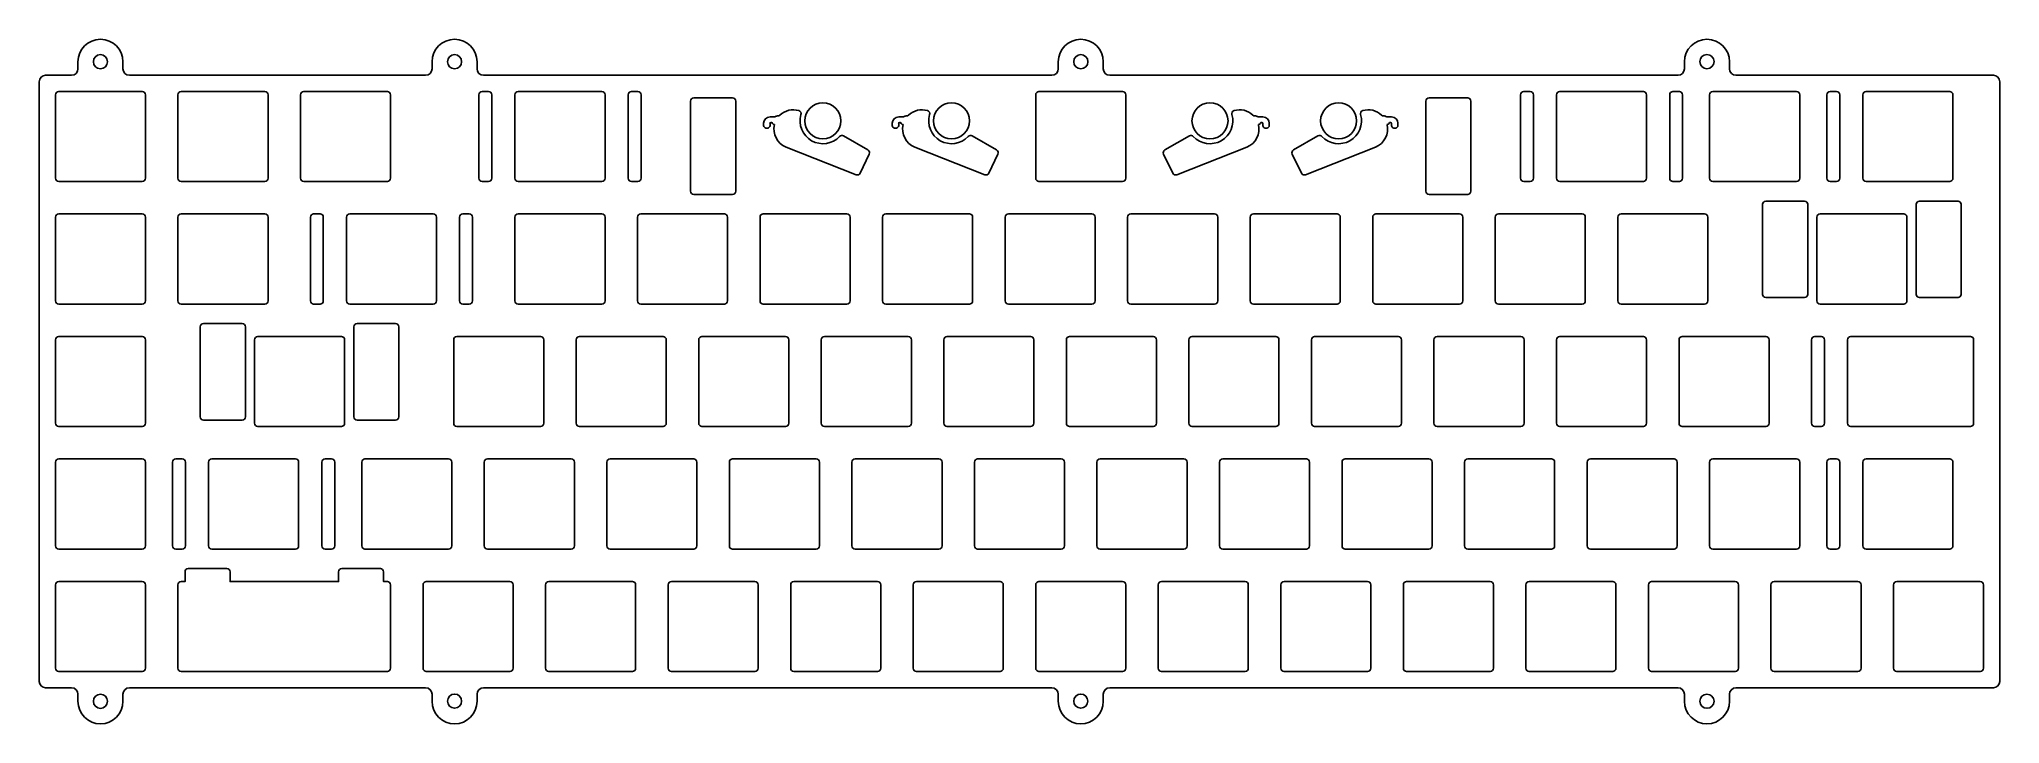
# Model space of a CAD drawing. Header units: millimetres. Extents: x -295 to 9, y 41 to 147.
import ezdxf

# ---------------------------------------------------------------- set-up
doc = ezdxf.new("R2010")
doc.units = ezdxf.units.MM
doc.layers.get('0').update_dxf_attribs({"linetype": 'CONTINUOUS'})

msp = doc.modelspace()

# ---------------------------------------------------------------- linework, layer by layer
for p, q in [((-289.33, 143.45), (-289.33, 142.35)), ((-289.33, 143.45), (-289.33, 142.35)), ((-282.33, 142.35), (-282.33, 143.45)), ((-282.33, 142.35), (-282.33, 143.45)), ((-234.28, 143.45), (-234.28, 142.35)), ((-234.28, 143.45), (-234.28, 142.35)), ((-227.28, 142.35), (-227.28, 143.45)), ((-227.28, 142.35), (-227.28, 143.45)), ((-136.93, 143.45), (-136.93, 142.35)), ((-136.93, 143.45), (-136.93, 142.35)), ((-129.93, 142.35), (-129.93, 143.45)), ((-129.93, 142.35), (-129.93, 143.45)), ((-39.58, 143.45), (-39.58, 142.35)), ((-39.58, 143.45), (-39.58, 142.35)), ((-32.58, 142.35), (-32.58, 143.45)), ((-32.58, 142.35), (-32.58, 143.45)), ((-295.36, 140.35), (-295.36, 47.1)), ((-295.36, 140.35), (-295.36, 47.1)), ((-290.33, 141.35), (-294.36, 141.35)), ((-290.33, 141.35), (-294.36, 141.35)), ((-235.28, 141.35), (-281.33, 141.35)), ((-235.28, 141.35), (-281.33, 141.35)), ((-137.93, 141.35), (-226.28, 141.35)), ((-137.93, 141.35), (-226.28, 141.35)), ((-40.58, 141.35), (-128.93, 141.35)), ((-40.58, 141.35), (-128.93, 141.35)), ((8.45, 141.35), (-31.58, 141.35)), ((8.45, 141.35), (-31.58, 141.35)), ((9.45, 47.1), (9.45, 140.35)), ((9.45, 47.1), (9.45, 140.35)), ((-17.44, 125.33), (-17.44, 138.33)), ((-17.44, 125.33), (-17.44, 138.33)), ((-16.94, 138.83), (-15.94, 138.83)), ((-16.94, 138.83), (-15.94, 138.83)), ((-15.44, 138.33), (-15.44, 125.33)), ((-15.44, 138.33), (-15.44, 125.33)), ((-181.74, 134.88), (-181.12, 134.88)), ((-181.74, 134.88), (-181.12, 134.88)), ((-180.87, 134.95), (-180.85, 134.96)), ((-180.87, 134.95), (-180.85, 134.96)), ((-180.6, 135.03), (-180.54, 135.03)), ((-180.6, 135.03), (-180.54, 135.03)), ((-161.74, 134.88), (-161.12, 134.88)), ((-161.74, 134.88), (-161.12, 134.88)), ((-160.87, 134.95), (-160.85, 134.96)), ((-160.87, 134.95), (-160.85, 134.96)), ((-160.6, 135.03), (-160.54, 135.03)), ((-160.6, 135.03), (-160.54, 135.03)), ((-106.32, 135.03), (-106.26, 135.03)), ((-106.32, 135.03), (-106.26, 135.03)), ((-106.01, 134.96), (-105.99, 134.95)), ((-106.01, 134.96), (-105.99, 134.95)), ((-105.74, 134.88), (-105.12, 134.88)), ((-105.74, 134.88), (-105.12, 134.88)), ((-86.32, 135.03), (-86.26, 135.03)), ((-86.32, 135.03), (-86.26, 135.03)), ((-86.01, 134.96), (-85.99, 134.95)), ((-86.01, 134.96), (-85.99, 134.95)), ((-85.74, 134.88), (-85.12, 134.88)), ((-85.74, 134.88), (-85.12, 134.88)), ((-182.74, 133.68), (-182.74, 133.88)), ((-182.74, 133.68), (-182.74, 133.88)), ((-181.74, 133.83), (-181.74, 133.68)), ((-181.74, 133.83), (-181.74, 133.68)), ((-170.31, 131.92), (-166.51, 129.73)), ((-170.31, 131.92), (-166.51, 129.73)), ((-162.74, 133.68), (-162.74, 133.88)), ((-162.74, 133.68), (-162.74, 133.88)), ((-161.74, 133.83), (-161.74, 133.68)), ((-161.74, 133.83), (-161.74, 133.68)), ((-150.31, 131.92), (-146.51, 129.73)), ((-150.31, 131.92), (-146.51, 129.73)), ((-120.35, 129.73), (-116.55, 131.92)), ((-120.35, 129.73), (-116.55, 131.92)), ((-105.12, 133.68), (-105.12, 133.83)), ((-105.12, 133.68), (-105.12, 133.83)), ((-104.12, 133.88), (-104.12, 133.68)), ((-104.12, 133.88), (-104.12, 133.68)), ((-100.35, 129.73), (-96.55, 131.92)), ((-100.35, 129.73), (-96.55, 131.92)), ((-85.12, 133.68), (-85.12, 133.83)), ((-85.12, 133.68), (-85.12, 133.83)), ((-84.12, 133.88), (-84.12, 133.68)), ((-84.12, 133.88), (-84.12, 133.68)), ((-168.37, 125.89), (-179.24, 130.19)), ((-168.37, 125.89), (-179.24, 130.19)), ((-166.31, 129.08), (-167.73, 126.13)), ((-166.31, 129.08), (-167.73, 126.13)), ((-148.37, 125.89), (-159.24, 130.19)), ((-148.37, 125.89), (-159.24, 130.19)), ((-146.31, 129.08), (-147.73, 126.13)), ((-146.31, 129.08), (-147.73, 126.13)), ((-119.13, 126.13), (-120.55, 129.08)), ((-119.13, 126.13), (-120.55, 129.08)), ((-107.62, 130.19), (-118.49, 125.89)), ((-107.62, 130.19), (-118.49, 125.89)), ((-99.13, 126.13), (-100.55, 129.08)), ((-99.13, 126.13), (-100.55, 129.08)), ((-87.62, 130.19), (-98.49, 125.89)), ((-87.62, 130.19), (-98.49, 125.89)), ((-15.94, 124.83), (-16.94, 124.83)), ((-15.94, 124.83), (-16.94, 124.83)), ((-294.36, 46.1), (-290.33, 46.1)), ((-294.36, 46.1), (-290.33, 46.1)), ((-281.33, 46.1), (-235.28, 46.1)), ((-281.33, 46.1), (-235.28, 46.1)), ((-226.28, 46.1), (-137.93, 46.1)), ((-226.28, 46.1), (-137.93, 46.1)), ((-128.93, 46.1), (-40.58, 46.1)), ((-128.93, 46.1), (-40.58, 46.1)), ((-31.58, 46.1), (8.45, 46.1)), ((-31.58, 46.1), (8.45, 46.1)), ((-289.33, 45.1), (-289.33, 44)), ((-289.33, 45.1), (-289.33, 44)), ((-282.33, 44), (-282.33, 45.1)), ((-282.33, 44), (-282.33, 45.1)), ((-234.28, 45.1), (-234.28, 44)), ((-234.28, 45.1), (-234.28, 44)), ((-227.28, 44), (-227.28, 45.1)), ((-227.28, 44), (-227.28, 45.1)), ((-136.93, 45.1), (-136.93, 44)), ((-136.93, 45.1), (-136.93, 44)), ((-129.93, 44), (-129.93, 45.1)), ((-129.93, 44), (-129.93, 45.1)), ((-39.58, 45.1), (-39.58, 44)), ((-39.58, 45.1), (-39.58, 44)), ((-32.58, 44), (-32.58, 45.1)), ((-32.58, 44), (-32.58, 45.1))]:
    msp.add_line(p, q)
for points in [[(-292.33, 124.83, -0.414214), (-292.83, 125.33), (-292.83, 138.33, -0.414214), (-292.33, 138.83), (-279.33, 138.83, -0.414214), (-278.83, 138.33), (-278.83, 125.33, -0.414214), (-279.33, 124.83)], [(-292.33, 124.83, -0.414214), (-292.83, 125.33), (-292.83, 138.33, -0.414214), (-292.33, 138.83), (-279.33, 138.83, -0.414214), (-278.83, 138.33), (-278.83, 125.33, -0.414214), (-279.33, 124.83)], [(-259.78, 125.33, -0.414214), (-260.28, 124.83), (-273.28, 124.83, -0.414214), (-273.78, 125.33), (-273.78, 138.33, -0.414214), (-273.28, 138.83), (-260.28, 138.83, -0.414214), (-259.78, 138.33)], [(-259.78, 125.33, -0.414214), (-260.28, 124.83), (-273.28, 124.83, -0.414214), (-273.78, 125.33), (-273.78, 138.33, -0.414214), (-273.28, 138.83), (-260.28, 138.83, -0.414214), (-259.78, 138.33)], [(-254.23, 124.83, -0.414214), (-254.73, 125.33), (-254.73, 138.33, -0.414214), (-254.23, 138.83), (-241.23, 138.83, -0.414214), (-240.73, 138.33), (-240.73, 125.33, -0.414214), (-241.23, 124.83)], [(-254.23, 124.83, -0.414214), (-254.73, 125.33), (-254.73, 138.33, -0.414214), (-254.23, 138.83), (-241.23, 138.83, -0.414214), (-240.73, 138.33), (-240.73, 125.33, -0.414214), (-241.23, 124.83)], [(-225.49, 138.83), (-226.49, 138.83, 0.414214), (-226.99, 138.33), (-226.99, 125.33, 0.414214), (-226.49, 124.83), (-225.49, 124.83, 0.414214), (-224.99, 125.33), (-224.99, 138.33, 0.414214)], [(-225.49, 138.83), (-226.49, 138.83, 0.414214), (-226.99, 138.33), (-226.99, 125.33, 0.414214), (-226.49, 124.83), (-225.49, 124.83, 0.414214), (-224.99, 125.33), (-224.99, 138.33, 0.414214)], [(-207.39, 125.33), (-207.39, 138.33, 0.414214), (-207.89, 138.83), (-220.89, 138.83, 0.414214), (-221.39, 138.33), (-221.39, 125.33, 0.414214), (-220.89, 124.83), (-207.89, 124.83, 0.414214)], [(-207.39, 125.33), (-207.39, 138.33, 0.414214), (-207.89, 138.83), (-220.89, 138.83, 0.414214), (-221.39, 138.33), (-221.39, 125.33, 0.414214), (-220.89, 124.83), (-207.89, 124.83, 0.414214)], [(-202.29, 138.83, -0.414214), (-201.79, 138.33), (-201.79, 125.33, -0.414214), (-202.29, 124.83), (-203.29, 124.83, -0.414214), (-203.79, 125.33), (-203.79, 138.33, -0.414214), (-203.29, 138.83)], [(-202.29, 138.83, -0.414214), (-201.79, 138.33), (-201.79, 125.33, -0.414214), (-202.29, 124.83), (-203.29, 124.83, -0.414214), (-203.79, 125.33), (-203.79, 138.33, -0.414214), (-203.29, 138.83)], [(-187.08, 123.33), (-187.08, 137.33, 0.414214), (-187.58, 137.83), (-193.58, 137.83, 0.414214), (-194.08, 137.33), (-194.08, 123.33, 0.414214), (-193.58, 122.83), (-187.58, 122.83, 0.414214)], [(-187.08, 123.33), (-187.08, 137.33, 0.414214), (-187.58, 137.83), (-193.58, 137.83, 0.414214), (-194.08, 137.33), (-194.08, 123.33, 0.414214), (-193.58, 122.83), (-187.58, 122.83, 0.414214)], [(-126.43, 125.33), (-126.43, 138.33, 0.414214), (-126.93, 138.83), (-139.93, 138.83, 0.414214), (-140.43, 138.33), (-140.43, 125.33, 0.414214), (-139.93, 124.83), (-126.93, 124.83, 0.414214)], [(-126.43, 125.33), (-126.43, 138.33, 0.414214), (-126.93, 138.83), (-139.93, 138.83, 0.414214), (-140.43, 138.33), (-140.43, 125.33, 0.414214), (-139.93, 124.83), (-126.93, 124.83, 0.414214)], [(-79.78, 137.33, -0.414213), (-79.28, 137.83), (-73.28, 137.83, -0.414213), (-72.78, 137.33), (-72.78, 123.33, -0.414215), (-73.28, 122.83), (-79.28, 122.83, -0.414213), (-79.78, 123.33)], [(-79.78, 137.33, -0.414213), (-79.28, 137.83), (-73.28, 137.83, -0.414213), (-72.78, 137.33), (-72.78, 123.33, -0.414215), (-73.28, 122.83), (-79.28, 122.83, -0.414213), (-79.78, 123.33)], [(-65.07, 138.33, -0.414214), (-64.57, 138.83), (-63.57, 138.83, -0.414214), (-63.07, 138.33), (-63.07, 125.33, -0.414214), (-63.57, 124.83), (-64.57, 124.83, -0.414214), (-65.07, 125.33)], [(-65.07, 138.33, -0.414214), (-64.57, 138.83), (-63.57, 138.83, -0.414214), (-63.07, 138.33), (-63.07, 125.33, -0.414214), (-63.57, 124.83), (-64.57, 124.83, -0.414214), (-65.07, 125.33)], [(-59.47, 138.33, -0.414214), (-58.97, 138.83), (-45.97, 138.83, -0.414214), (-45.47, 138.33), (-45.47, 125.33, -0.414214), (-45.97, 124.83), (-58.97, 124.83, -0.414214), (-59.47, 125.33)], [(-59.47, 138.33, -0.414214), (-58.97, 138.83), (-45.97, 138.83, -0.414214), (-45.47, 138.33), (-45.47, 125.33, -0.414214), (-45.97, 124.83), (-58.97, 124.83, -0.414214), (-59.47, 125.33)], [(-39.87, 125.33), (-39.87, 138.33, 0.414214), (-40.37, 138.83), (-41.37, 138.83, 0.414214), (-41.87, 138.33), (-41.87, 125.33, 0.414214), (-41.37, 124.83), (-40.37, 124.83, 0.414214)], [(-39.87, 125.33), (-39.87, 138.33, 0.414214), (-40.37, 138.83), (-41.37, 138.83, 0.414214), (-41.87, 138.33), (-41.87, 125.33, 0.414214), (-41.37, 124.83), (-40.37, 124.83, 0.414214)], [(-22.16, 138.83, -0.414214), (-21.66, 138.33), (-21.66, 125.33, -0.414214), (-22.16, 124.83), (-35.16, 124.83, -0.414214), (-35.66, 125.33), (-35.66, 138.33, -0.414214), (-35.16, 138.83)], [(-22.16, 138.83, -0.414214), (-21.66, 138.33), (-21.66, 125.33, -0.414214), (-22.16, 124.83), (-35.16, 124.83, -0.414214), (-35.66, 125.33), (-35.66, 138.33, -0.414214), (-35.16, 138.83)], [(-11.34, 124.83), (1.66, 124.83, 0.414214), (2.16, 125.33), (2.16, 138.33, 0.414214), (1.66, 138.83), (-11.34, 138.83, 0.414214), (-11.84, 138.33), (-11.84, 125.33, 0.414214)], [(-11.34, 124.83), (1.66, 124.83, 0.414214), (2.16, 125.33), (2.16, 138.33, 0.414214), (1.66, 138.83), (-11.34, 138.83, 0.414214), (-11.84, 138.33), (-11.84, 125.33, 0.414214)], [(-279.82, 105.78), (-279.33, 105.78, 0.414214), (-278.83, 106.28), (-278.83, 119.28, 0.414214), (-279.33, 119.78), (-292.33, 119.78, 0.414214), (-292.83, 119.28), (-292.83, 106.28, 0.414214), (-292.33, 105.78), (-291.84, 105.78), (-291.83, 105.78), (-279.83, 105.78)], [(-279.82, 105.78), (-279.33, 105.78, 0.414214), (-278.83, 106.28), (-278.83, 119.28, 0.414214), (-279.33, 119.78), (-292.33, 119.78, 0.414214), (-292.83, 119.28), (-292.83, 106.28, 0.414214), (-292.33, 105.78), (-291.84, 105.78), (-291.83, 105.78), (-279.83, 105.78)], [(-272.78, 105.78), (-260.78, 105.78), (-260.77, 105.78), (-260.28, 105.78, 0.414214), (-259.78, 106.28), (-259.78, 119.28, 0.414214), (-260.28, 119.78), (-273.28, 119.78, 0.414214), (-273.78, 119.28), (-273.78, 106.28, 0.414214), (-273.28, 105.78), (-272.79, 105.78)], [(-272.78, 105.78), (-260.78, 105.78), (-260.77, 105.78), (-260.28, 105.78, 0.414214), (-259.78, 106.28), (-259.78, 119.28, 0.414214), (-260.28, 119.78), (-273.28, 119.78, 0.414214), (-273.78, 119.28), (-273.78, 106.28, 0.414214), (-273.28, 105.78), (-272.79, 105.78)], [(-252.69, 105.78), (-252.2, 105.78), (-252.17, 105.78), (-251.69, 105.78, 0.414214), (-251.19, 106.28), (-251.19, 119.28, 0.414214), (-251.69, 119.78), (-252.69, 119.78, 0.414214), (-253.19, 119.28), (-253.19, 106.28, 0.414214)], [(-252.69, 105.78), (-252.2, 105.78), (-252.17, 105.78), (-251.69, 105.78, 0.414214), (-251.19, 106.28), (-251.19, 119.28, 0.414214), (-251.69, 119.78), (-252.69, 119.78, 0.414214), (-253.19, 119.28), (-253.19, 106.28, 0.414214)], [(-233.59, 106.28, -0.414214), (-234.09, 105.78), (-234.57, 105.78), (-234.59, 105.78), (-246.59, 105.78), (-246.6, 105.78), (-247.09, 105.78, -0.414214), (-247.59, 106.28), (-247.59, 119.28, -0.414214), (-247.09, 119.78), (-234.09, 119.78, -0.414214), (-233.59, 119.28)], [(-233.59, 106.28, -0.414214), (-234.09, 105.78), (-234.57, 105.78), (-234.59, 105.78), (-246.59, 105.78), (-246.6, 105.78), (-247.09, 105.78, -0.414214), (-247.59, 106.28), (-247.59, 119.28, -0.414214), (-247.09, 119.78), (-234.09, 119.78, -0.414214), (-233.59, 119.28)], [(-229.49, 105.78, -0.414214), (-229.99, 106.28), (-229.99, 119.28, -0.414214), (-229.49, 119.78), (-228.49, 119.78, -0.414214), (-227.99, 119.28), (-227.99, 106.28, -0.414214), (-228.49, 105.78), (-228.97, 105.78), (-229, 105.78)], [(-229.49, 105.78, -0.414214), (-229.99, 106.28), (-229.99, 119.28, -0.414214), (-229.49, 119.78), (-228.49, 119.78, -0.414214), (-227.99, 119.28), (-227.99, 106.28, -0.414214), (-228.49, 105.78), (-228.97, 105.78), (-229, 105.78)], [(-208.39, 105.78), (-208.38, 105.78), (-207.89, 105.78, 0.414214), (-207.39, 106.28), (-207.39, 119.28, 0.414214), (-207.89, 119.78), (-220.89, 119.78, 0.414214), (-221.39, 119.28), (-221.39, 106.28, 0.414214), (-220.89, 105.78), (-220.41, 105.78), (-220.39, 105.78)], [(-208.39, 105.78), (-208.38, 105.78), (-207.89, 105.78, 0.414214), (-207.39, 106.28), (-207.39, 119.28, 0.414214), (-207.89, 119.78), (-220.89, 119.78, 0.414214), (-221.39, 119.28), (-221.39, 106.28, 0.414214), (-220.89, 105.78), (-220.41, 105.78), (-220.39, 105.78)], [(-201.84, 105.78, -0.414214), (-202.34, 106.28), (-202.34, 119.28, -0.414214), (-201.84, 119.78), (-188.84, 119.78, -0.414214), (-188.34, 119.28), (-188.34, 106.28, -0.414214), (-188.84, 105.78), (-189.33, 105.78), (-189.34, 105.78), (-201.34, 105.78), (-201.36, 105.78)], [(-201.84, 105.78, -0.414214), (-202.34, 106.28), (-202.34, 119.28, -0.414214), (-201.84, 119.78), (-188.84, 119.78, -0.414214), (-188.34, 119.28), (-188.34, 106.28, -0.414214), (-188.84, 105.78), (-189.33, 105.78), (-189.34, 105.78), (-201.34, 105.78), (-201.36, 105.78)], [(-169.79, 119.78), (-182.79, 119.78, 0.414214), (-183.29, 119.28), (-183.29, 106.28, 0.414214), (-182.79, 105.78), (-182.31, 105.78), (-182.29, 105.78), (-170.29, 105.78), (-170.28, 105.78), (-169.79, 105.78, 0.414214), (-169.29, 106.28), (-169.29, 119.28, 0.414214)], [(-169.79, 119.78), (-182.79, 119.78, 0.414214), (-183.29, 119.28), (-183.29, 106.28, 0.414214), (-182.79, 105.78), (-182.31, 105.78), (-182.29, 105.78), (-170.29, 105.78), (-170.28, 105.78), (-169.79, 105.78, 0.414214), (-169.29, 106.28), (-169.29, 119.28, 0.414214)], [(-163.74, 105.78), (-163.26, 105.78), (-163.24, 105.78), (-151.24, 105.78), (-151.23, 105.78), (-150.74, 105.78, 0.414214), (-150.24, 106.28), (-150.24, 119.28, 0.414214), (-150.74, 119.78), (-163.74, 119.78, 0.414214), (-164.24, 119.28), (-164.24, 106.28, 0.414214)], [(-163.74, 105.78), (-163.26, 105.78), (-163.24, 105.78), (-151.24, 105.78), (-151.23, 105.78), (-150.74, 105.78, 0.414214), (-150.24, 106.28), (-150.24, 119.28, 0.414214), (-150.74, 119.78), (-163.74, 119.78, 0.414214), (-164.24, 119.28), (-164.24, 106.28, 0.414214)], [(-132.19, 105.78), (-132.18, 105.78), (-131.69, 105.78, 0.414214), (-131.19, 106.28), (-131.19, 119.28, 0.414214), (-131.69, 119.78), (-144.69, 119.78, 0.414214), (-145.19, 119.28), (-145.19, 106.28, 0.414214), (-144.69, 105.78), (-144.21, 105.78), (-144.19, 105.78)], [(-132.19, 105.78), (-132.18, 105.78), (-131.69, 105.78, 0.414214), (-131.19, 106.28), (-131.19, 119.28, 0.414214), (-131.69, 119.78), (-144.69, 119.78, 0.414214), (-145.19, 119.28), (-145.19, 106.28, 0.414214), (-144.69, 105.78), (-144.21, 105.78), (-144.19, 105.78)], [(-112.14, 106.28), (-112.14, 119.28, 0.414214), (-112.64, 119.78), (-125.64, 119.78, 0.414214), (-126.14, 119.28), (-126.14, 106.28, 0.414214), (-125.64, 105.78), (-125.16, 105.78), (-125.14, 105.78), (-113.14, 105.78), (-113.13, 105.78), (-112.64, 105.78, 0.414214)], [(-112.14, 106.28), (-112.14, 119.28, 0.414214), (-112.64, 119.78), (-125.64, 119.78, 0.414214), (-126.14, 119.28), (-126.14, 106.28, 0.414214), (-125.64, 105.78), (-125.16, 105.78), (-125.14, 105.78), (-113.14, 105.78), (-113.13, 105.78), (-112.64, 105.78, 0.414214)], [(-93.09, 106.28), (-93.09, 119.28, 0.414214), (-93.59, 119.78), (-106.59, 119.78, 0.414214), (-107.09, 119.28), (-107.09, 106.28, 0.414214), (-106.59, 105.78), (-106.11, 105.78), (-106.09, 105.78), (-94.09, 105.78), (-94.08, 105.78), (-93.59, 105.78, 0.414214)], [(-93.09, 106.28), (-93.09, 119.28, 0.414214), (-93.59, 119.78), (-106.59, 119.78, 0.414214), (-107.09, 119.28), (-107.09, 106.28, 0.414214), (-106.59, 105.78), (-106.11, 105.78), (-106.09, 105.78), (-94.09, 105.78), (-94.08, 105.78), (-93.59, 105.78, 0.414214)], [(-74.54, 119.78), (-87.54, 119.78, 0.414214), (-88.04, 119.28), (-88.04, 106.28, 0.414214), (-87.54, 105.78), (-87.06, 105.78), (-87.04, 105.78), (-75.04, 105.78), (-75.03, 105.78), (-74.54, 105.78, 0.414214), (-74.04, 106.28), (-74.04, 119.28, 0.414214)], [(-74.54, 119.78), (-87.54, 119.78, 0.414214), (-88.04, 119.28), (-88.04, 106.28, 0.414214), (-87.54, 105.78), (-87.06, 105.78), (-87.04, 105.78), (-75.04, 105.78), (-75.03, 105.78), (-74.54, 105.78, 0.414214), (-74.04, 106.28), (-74.04, 119.28, 0.414214)], [(-67.99, 105.78), (-55.99, 105.78), (-55.98, 105.78), (-55.49, 105.78, 0.414214), (-54.99, 106.28), (-54.99, 119.28, 0.414214), (-55.49, 119.78), (-68.49, 119.78, 0.414214), (-68.99, 119.28), (-68.99, 106.28, 0.414214), (-68.49, 105.78), (-68.01, 105.78)], [(-67.99, 105.78), (-55.99, 105.78), (-55.98, 105.78), (-55.49, 105.78, 0.414214), (-54.99, 106.28), (-54.99, 119.28, 0.414214), (-55.49, 119.78), (-68.49, 119.78, 0.414214), (-68.99, 119.28), (-68.99, 106.28, 0.414214), (-68.49, 105.78), (-68.01, 105.78)], [(-48.94, 105.78), (-36.94, 105.78), (-36.93, 105.78), (-36.44, 105.78, 0.414214), (-35.94, 106.28), (-35.94, 119.28, 0.414214), (-36.44, 119.78), (-49.44, 119.78, 0.414214), (-49.94, 119.28), (-49.94, 106.28, 0.414214), (-49.44, 105.78), (-48.96, 105.78)], [(-48.94, 105.78), (-36.94, 105.78), (-36.93, 105.78), (-36.44, 105.78, 0.414214), (-35.94, 106.28), (-35.94, 119.28, 0.414214), (-36.44, 119.78), (-49.44, 119.78, 0.414214), (-49.94, 119.28), (-49.94, 106.28, 0.414214), (-49.44, 105.78), (-48.96, 105.78)], [(-21.42, 106.78), (-21.41, 106.78), (-20.92, 106.78, 0.414214), (-20.42, 107.28), (-20.42, 121.28, 0.414214), (-20.92, 121.78), (-26.92, 121.78, 0.414214), (-27.42, 121.28), (-27.42, 107.28, 0.414214), (-26.92, 106.78), (-26.44, 106.78), (-26.42, 106.78)], [(-21.42, 106.78), (-21.41, 106.78), (-20.92, 106.78, 0.414214), (-20.42, 107.28), (-20.42, 121.28, 0.414214), (-20.92, 121.78), (-26.92, 121.78, 0.414214), (-27.42, 121.28), (-27.42, 107.28, 0.414214), (-26.92, 106.78), (-26.44, 106.78), (-26.42, 106.78)], [(-17.99, 105.78), (-5.99, 105.78), (-5.97, 105.78), (-5.49, 105.78, 0.414214), (-4.99, 106.28), (-4.99, 119.28, 0.414214), (-5.49, 119.78), (-18.49, 119.78, 0.414214), (-18.99, 119.28), (-18.99, 106.28, 0.414214), (-18.49, 105.78), (-18, 105.78)], [(-17.99, 105.78), (-5.99, 105.78), (-5.97, 105.78), (-5.49, 105.78, 0.414214), (-4.99, 106.28), (-4.99, 119.28, 0.414214), (-5.49, 119.78), (-18.49, 119.78, 0.414214), (-18.99, 119.28), (-18.99, 106.28, 0.414214), (-18.49, 105.78), (-18, 105.78)], [(3.45, 107.28), (3.45, 121.28, 0.414214), (2.95, 121.78), (-3.05, 121.78, 0.414214), (-3.55, 121.28), (-3.55, 107.28, 0.414214), (-3.05, 106.78), (-2.56, 106.78), (-2.55, 106.78), (2.45, 106.78), (2.47, 106.78), (2.95, 106.78, 0.414214)], [(3.45, 107.28), (3.45, 121.28, 0.414214), (2.95, 121.78), (-3.05, 121.78, 0.414214), (-3.55, 121.28), (-3.55, 107.28, 0.414214), (-3.05, 106.78), (-2.56, 106.78), (-2.55, 106.78), (2.45, 106.78), (2.47, 106.78), (2.95, 106.78, 0.414214)], [(-278.83, 87.23, -0.414214), (-279.33, 86.73), (-279.82, 86.73), (-279.83, 86.73), (-291.83, 86.73), (-291.84, 86.73), (-292.33, 86.73, -0.414214), (-292.83, 87.23), (-292.83, 100.23, -0.414214), (-292.33, 100.73), (-279.33, 100.73, -0.414214), (-278.83, 100.23)], [(-278.83, 87.23, -0.414214), (-279.33, 86.73), (-279.82, 86.73), (-279.83, 86.73), (-291.83, 86.73), (-291.84, 86.73), (-292.33, 86.73, -0.414214), (-292.83, 87.23), (-292.83, 100.23, -0.414214), (-292.33, 100.73), (-279.33, 100.73, -0.414214), (-278.83, 100.23)], [(-263.31, 88.23), (-263.31, 102.23, 0.414214), (-263.81, 102.73), (-269.81, 102.73, 0.414214), (-270.31, 102.23), (-270.31, 88.23, 0.414214), (-269.81, 87.73), (-269.33, 87.73), (-269.31, 87.73), (-264.31, 87.73), (-264.3, 87.73), (-263.81, 87.73, 0.414214)], [(-263.31, 88.23), (-263.31, 102.23, 0.414214), (-263.81, 102.73), (-269.81, 102.73, 0.414214), (-270.31, 102.23), (-270.31, 88.23, 0.414214), (-269.81, 87.73), (-269.33, 87.73), (-269.31, 87.73), (-264.31, 87.73), (-264.3, 87.73), (-263.81, 87.73, 0.414214)], [(-248.37, 100.73, -0.414214), (-247.87, 100.23), (-247.87, 87.23, -0.414214), (-248.37, 86.73), (-248.86, 86.73), (-248.87, 86.73), (-260.87, 86.73), (-260.89, 86.73), (-261.37, 86.73, -0.414214), (-261.87, 87.23), (-261.87, 100.23, -0.414214), (-261.37, 100.73)], [(-248.37, 100.73, -0.414214), (-247.87, 100.23), (-247.87, 87.23, -0.414214), (-248.37, 86.73), (-248.86, 86.73), (-248.87, 86.73), (-260.87, 86.73), (-260.89, 86.73), (-261.37, 86.73, -0.414214), (-261.87, 87.23), (-261.87, 100.23, -0.414214), (-261.37, 100.73)], [(-239.94, 102.73), (-245.94, 102.73, 0.414214), (-246.44, 102.23), (-246.44, 88.23, 0.414214), (-245.94, 87.73), (-245.45, 87.73), (-245.44, 87.73), (-240.44, 87.73), (-240.42, 87.73), (-239.94, 87.73, 0.414214), (-239.44, 88.23), (-239.44, 102.23, 0.414214)], [(-239.94, 102.73), (-245.94, 102.73, 0.414214), (-246.44, 102.23), (-246.44, 88.23, 0.414214), (-245.94, 87.73), (-245.45, 87.73), (-245.44, 87.73), (-240.44, 87.73), (-240.42, 87.73), (-239.94, 87.73, 0.414214), (-239.44, 88.23), (-239.44, 102.23, 0.414214)], [(-230.92, 100.23), (-230.92, 87.23, 0.414214), (-230.42, 86.73), (-229.93, 86.73), (-229.92, 86.73), (-217.92, 86.73), (-217.9, 86.73), (-217.42, 86.73, 0.414214), (-216.92, 87.23), (-216.92, 100.23, 0.414214), (-217.42, 100.73), (-230.42, 100.73, 0.414214)], [(-230.92, 100.23), (-230.92, 87.23, 0.414214), (-230.42, 86.73), (-229.93, 86.73), (-229.92, 86.73), (-217.92, 86.73), (-217.9, 86.73), (-217.42, 86.73, 0.414214), (-216.92, 87.23), (-216.92, 100.23, 0.414214), (-217.42, 100.73), (-230.42, 100.73, 0.414214)], [(-211.87, 100.23, -0.414214), (-211.37, 100.73), (-198.37, 100.73, -0.414214), (-197.87, 100.23), (-197.87, 87.23, -0.414214), (-198.37, 86.73), (-198.85, 86.73), (-198.87, 86.73), (-210.87, 86.73), (-210.88, 86.73), (-211.37, 86.73, -0.414214), (-211.87, 87.23)], [(-211.87, 100.23, -0.414214), (-211.37, 100.73), (-198.37, 100.73, -0.414214), (-197.87, 100.23), (-197.87, 87.23, -0.414214), (-198.37, 86.73), (-198.85, 86.73), (-198.87, 86.73), (-210.87, 86.73), (-210.88, 86.73), (-211.37, 86.73, -0.414214), (-211.87, 87.23)], [(-179.32, 100.73), (-192.32, 100.73, 0.414214), (-192.82, 100.23), (-192.82, 87.23, 0.414214), (-192.32, 86.73), (-191.83, 86.73), (-191.82, 86.73), (-179.82, 86.73), (-179.8, 86.73), (-179.32, 86.73, 0.414214), (-178.82, 87.23), (-178.82, 100.23, 0.414214)], [(-179.32, 100.73), (-192.32, 100.73, 0.414214), (-192.82, 100.23), (-192.82, 87.23, 0.414214), (-192.32, 86.73), (-191.83, 86.73), (-191.82, 86.73), (-179.82, 86.73), (-179.8, 86.73), (-179.32, 86.73, 0.414214), (-178.82, 87.23), (-178.82, 100.23, 0.414214)], [(-172.77, 86.73), (-160.77, 86.73), (-160.75, 86.73), (-160.27, 86.73, 0.414214), (-159.77, 87.23), (-159.77, 100.23, 0.414214), (-160.27, 100.73), (-173.27, 100.73, 0.414214), (-173.77, 100.23), (-173.77, 87.23, 0.414214), (-173.27, 86.73), (-172.78, 86.73)], [(-172.77, 86.73), (-160.77, 86.73), (-160.75, 86.73), (-160.27, 86.73, 0.414214), (-159.77, 87.23), (-159.77, 100.23, 0.414214), (-160.27, 100.73), (-173.27, 100.73, 0.414214), (-173.77, 100.23), (-173.77, 87.23, 0.414214), (-173.27, 86.73), (-172.78, 86.73)], [(-153.72, 86.73), (-141.72, 86.73), (-141.7, 86.73), (-141.22, 86.73, 0.414214), (-140.72, 87.23), (-140.72, 100.23, 0.414214), (-141.22, 100.73), (-154.22, 100.73, 0.414214), (-154.72, 100.23), (-154.72, 87.23, 0.414214), (-154.22, 86.73), (-153.73, 86.73)], [(-153.72, 86.73), (-141.72, 86.73), (-141.7, 86.73), (-141.22, 86.73, 0.414214), (-140.72, 87.23), (-140.72, 100.23, 0.414214), (-141.22, 100.73), (-154.22, 100.73, 0.414214), (-154.72, 100.23), (-154.72, 87.23, 0.414214), (-154.22, 86.73), (-153.73, 86.73)], [(-121.67, 87.23), (-121.67, 100.23, 0.414214), (-122.17, 100.73), (-135.17, 100.73, 0.414214), (-135.67, 100.23), (-135.67, 87.23, 0.414214), (-135.17, 86.73), (-134.68, 86.73), (-134.67, 86.73), (-122.67, 86.73), (-122.65, 86.73), (-122.17, 86.73, 0.414214)], [(-121.67, 87.23), (-121.67, 100.23, 0.414214), (-122.17, 100.73), (-135.17, 100.73, 0.414214), (-135.67, 100.23), (-135.67, 87.23, 0.414214), (-135.17, 86.73), (-134.68, 86.73), (-134.67, 86.73), (-122.67, 86.73), (-122.65, 86.73), (-122.17, 86.73, 0.414214)], [(-116.62, 100.23, -0.414214), (-116.12, 100.73), (-103.12, 100.73, -0.414214), (-102.62, 100.23), (-102.62, 87.23, -0.414214), (-103.12, 86.73), (-103.6, 86.73), (-103.62, 86.73), (-115.62, 86.73), (-115.63, 86.73), (-116.12, 86.73, -0.414214), (-116.62, 87.23)], [(-116.62, 100.23, -0.414214), (-116.12, 100.73), (-103.12, 100.73, -0.414214), (-102.62, 100.23), (-102.62, 87.23, -0.414214), (-103.12, 86.73), (-103.6, 86.73), (-103.62, 86.73), (-115.62, 86.73), (-115.63, 86.73), (-116.12, 86.73, -0.414214), (-116.62, 87.23)], [(-97.57, 100.23), (-97.57, 87.23, 0.414214), (-97.07, 86.73), (-96.58, 86.73), (-96.57, 86.73), (-84.57, 86.73), (-84.55, 86.73), (-84.07, 86.73, 0.414214), (-83.57, 87.23), (-83.57, 100.23, 0.414214), (-84.07, 100.73), (-97.07, 100.73, 0.414214)], [(-97.57, 100.23), (-97.57, 87.23, 0.414214), (-97.07, 86.73), (-96.58, 86.73), (-96.57, 86.73), (-84.57, 86.73), (-84.55, 86.73), (-84.07, 86.73, 0.414214), (-83.57, 87.23), (-83.57, 100.23, 0.414214), (-84.07, 100.73), (-97.07, 100.73, 0.414214)], [(-78.02, 86.73), (-77.53, 86.73), (-77.52, 86.73), (-65.52, 86.73), (-65.5, 86.73), (-65.02, 86.73, 0.414214), (-64.52, 87.23), (-64.52, 100.23, 0.414214), (-65.02, 100.73), (-78.02, 100.73, 0.414214), (-78.52, 100.23), (-78.52, 87.23, 0.414214)], [(-78.02, 86.73), (-77.53, 86.73), (-77.52, 86.73), (-65.52, 86.73), (-65.5, 86.73), (-65.02, 86.73, 0.414214), (-64.52, 87.23), (-64.52, 100.23, 0.414214), (-65.02, 100.73), (-78.02, 100.73, 0.414214), (-78.52, 100.23), (-78.52, 87.23, 0.414214)], [(-45.47, 87.23, -0.414214), (-45.97, 86.73), (-46.45, 86.73), (-46.47, 86.73), (-58.47, 86.73), (-58.48, 86.73), (-58.97, 86.73, -0.414214), (-59.47, 87.23), (-59.47, 100.23, -0.414214), (-58.97, 100.73), (-45.97, 100.73, -0.414214), (-45.47, 100.23)], [(-45.47, 87.23, -0.414214), (-45.97, 86.73), (-46.45, 86.73), (-46.47, 86.73), (-58.47, 86.73), (-58.48, 86.73), (-58.97, 86.73, -0.414214), (-59.47, 87.23), (-59.47, 100.23, -0.414214), (-58.97, 100.73), (-45.97, 100.73, -0.414214), (-45.47, 100.23)], [(-26.42, 87.23, -0.414214), (-26.92, 86.73), (-27.4, 86.73), (-27.42, 86.73), (-39.42, 86.73), (-39.43, 86.73), (-39.92, 86.73, -0.414214), (-40.42, 87.23), (-40.42, 100.23, -0.414214), (-39.92, 100.73), (-26.92, 100.73, -0.414214), (-26.42, 100.23)], [(-26.42, 87.23, -0.414214), (-26.92, 86.73), (-27.4, 86.73), (-27.42, 86.73), (-39.42, 86.73), (-39.43, 86.73), (-39.92, 86.73, -0.414214), (-40.42, 87.23), (-40.42, 100.23, -0.414214), (-39.92, 100.73), (-26.92, 100.73, -0.414214), (-26.42, 100.23)], [(-18.84, 86.73), (-18.81, 86.73), (-18.32, 86.73, 0.414214), (-17.82, 87.23), (-17.82, 100.23, 0.414214), (-18.32, 100.73), (-19.32, 100.73, 0.414214), (-19.82, 100.23), (-19.82, 87.23, 0.414214), (-19.32, 86.73)], [(-18.84, 86.73), (-18.81, 86.73), (-18.32, 86.73, 0.414214), (-17.82, 87.23), (-17.82, 100.23, 0.414214), (-18.32, 100.73), (-19.32, 100.73, 0.414214), (-19.82, 100.23), (-19.82, 87.23, 0.414214), (-19.32, 86.73)], [(4.88, 100.73, -0.414214), (5.38, 100.23), (5.38, 87.23, -0.414214), (4.88, 86.73), (4.39, 86.73), (4.36, 86.73), (3.55, 86.73), (3.54, 86.73), (-13.22, 86.73), (-13.24, 86.73), (-13.72, 86.73, -0.414214), (-14.22, 87.23), (-14.22, 100.23, -0.414214), (-13.72, 100.73)], [(4.88, 100.73, -0.414214), (5.38, 100.23), (5.38, 87.23, -0.414214), (4.88, 86.73), (4.39, 86.73), (4.36, 86.73), (3.55, 86.73), (3.54, 86.73), (-13.22, 86.73), (-13.24, 86.73), (-13.72, 86.73, -0.414214), (-14.22, 87.23), (-14.22, 100.23, -0.414214), (-13.72, 100.73)], [(-292.83, 81.18), (-292.83, 68.18, 0.414214), (-292.33, 67.68), (-291.84, 67.68), (-291.83, 67.68), (-279.83, 67.68), (-279.82, 67.68), (-279.33, 67.68, 0.414214), (-278.83, 68.18), (-278.83, 81.18, 0.414214), (-279.33, 81.68), (-292.33, 81.68, 0.414214)], [(-292.83, 81.18), (-292.83, 68.18, 0.414214), (-292.33, 67.68), (-291.84, 67.68), (-291.83, 67.68), (-279.83, 67.68), (-279.82, 67.68), (-279.33, 67.68, 0.414214), (-278.83, 68.18), (-278.83, 81.18, 0.414214), (-279.33, 81.68), (-292.33, 81.68, 0.414214)], [(-273.63, 67.68), (-273.6, 67.68), (-273.12, 67.68, 0.414214), (-272.62, 68.18), (-272.62, 81.18, 0.414214), (-273.12, 81.68), (-274.12, 81.68, 0.414214), (-274.62, 81.18), (-274.62, 68.18, 0.414214), (-274.12, 67.68)], [(-273.63, 67.68), (-273.6, 67.68), (-273.12, 67.68, 0.414214), (-272.62, 68.18), (-272.62, 81.18, 0.414214), (-273.12, 81.68), (-274.12, 81.68, 0.414214), (-274.62, 81.18), (-274.62, 68.18, 0.414214), (-274.12, 67.68)], [(-268.52, 67.68, -0.414214), (-269.02, 68.18), (-269.02, 81.18, -0.414214), (-268.52, 81.68), (-255.52, 81.68, -0.414214), (-255.02, 81.18), (-255.02, 68.18, -0.414214), (-255.52, 67.68), (-256, 67.68), (-256.02, 67.68), (-268.02, 67.68), (-268.03, 67.68)], [(-268.52, 67.68, -0.414214), (-269.02, 68.18), (-269.02, 81.18, -0.414214), (-268.52, 81.68), (-255.52, 81.68, -0.414214), (-255.02, 81.18), (-255.02, 68.18, -0.414214), (-255.52, 67.68), (-256, 67.68), (-256.02, 67.68), (-268.02, 67.68), (-268.03, 67.68)], [(-250.43, 67.68), (-250.4, 67.68), (-249.92, 67.68, 0.414214), (-249.42, 68.18), (-249.42, 81.18, 0.414214), (-249.92, 81.68), (-250.92, 81.68, 0.414214), (-251.42, 81.18), (-251.42, 68.18, 0.414214), (-250.92, 67.68)], [(-250.43, 67.68), (-250.4, 67.68), (-249.92, 67.68, 0.414214), (-249.42, 68.18), (-249.42, 81.18, 0.414214), (-249.92, 81.68), (-250.92, 81.68, 0.414214), (-251.42, 81.18), (-251.42, 68.18, 0.414214), (-250.92, 67.68)], [(-231.21, 68.18), (-231.21, 81.18, 0.414214), (-231.71, 81.68), (-244.71, 81.68, 0.414214), (-245.21, 81.18), (-245.21, 68.18, 0.414214), (-244.71, 67.68), (-244.22, 67.68), (-244.21, 67.68), (-232.21, 67.68), (-232.19, 67.68), (-231.71, 67.68, 0.414214)], [(-231.21, 68.18), (-231.21, 81.18, 0.414214), (-231.71, 81.68), (-244.71, 81.68, 0.414214), (-245.21, 81.18), (-245.21, 68.18, 0.414214), (-244.71, 67.68), (-244.22, 67.68), (-244.21, 67.68), (-232.21, 67.68), (-232.19, 67.68), (-231.71, 67.68, 0.414214)], [(-225.17, 67.68), (-225.16, 67.68), (-213.16, 67.68), (-213.14, 67.68), (-212.66, 67.68, 0.414214), (-212.16, 68.18), (-212.16, 81.18, 0.414214), (-212.66, 81.68), (-225.66, 81.68, 0.414214), (-226.16, 81.18), (-226.16, 68.18, 0.414214), (-225.66, 67.68)], [(-225.17, 67.68), (-225.16, 67.68), (-213.16, 67.68), (-213.14, 67.68), (-212.66, 67.68, 0.414214), (-212.16, 68.18), (-212.16, 81.18, 0.414214), (-212.66, 81.68), (-225.66, 81.68, 0.414214), (-226.16, 81.18), (-226.16, 68.18, 0.414214), (-225.66, 67.68)], [(-206.11, 67.68), (-194.1, 67.68), (-194.09, 67.68), (-193.61, 67.68, 0.414214), (-193.11, 68.18), (-193.11, 81.18, 0.414214), (-193.61, 81.68), (-206.6, 81.68, 0.414214), (-207.11, 81.18), (-207.11, 68.18, 0.414214), (-206.6, 67.68), (-206.12, 67.68)], [(-206.11, 67.68), (-194.1, 67.68), (-194.09, 67.68), (-193.61, 67.68, 0.414214), (-193.11, 68.18), (-193.11, 81.18, 0.414214), (-193.61, 81.68), (-206.6, 81.68, 0.414214), (-207.11, 81.18), (-207.11, 68.18, 0.414214), (-206.6, 67.68), (-206.12, 67.68)], [(-187.56, 67.68), (-187.07, 67.68), (-187.06, 67.68), (-175.06, 67.68), (-175.04, 67.68), (-174.56, 67.68, 0.414214), (-174.06, 68.18), (-174.06, 81.18, 0.414214), (-174.56, 81.68), (-187.56, 81.68, 0.414214), (-188.06, 81.18), (-188.06, 68.18, 0.414214)], [(-187.56, 67.68), (-187.07, 67.68), (-187.06, 67.68), (-175.06, 67.68), (-175.04, 67.68), (-174.56, 67.68, 0.414214), (-174.06, 68.18), (-174.06, 81.18, 0.414214), (-174.56, 81.68), (-187.56, 81.68, 0.414214), (-188.06, 81.18), (-188.06, 68.18, 0.414214)], [(-168.5, 67.68, -0.414214), (-169, 68.18), (-169, 81.18, -0.414214), (-168.5, 81.68), (-155.5, 81.68, -0.414214), (-155, 81.18), (-155, 68.18, -0.414214), (-155.5, 67.68), (-155.99, 67.68), (-156, 67.68), (-168, 67.68), (-168.02, 67.68)], [(-168.5, 67.68, -0.414214), (-169, 68.18), (-169, 81.18, -0.414214), (-168.5, 81.68), (-155.5, 81.68, -0.414214), (-155, 81.18), (-155, 68.18, -0.414214), (-155.5, 67.68), (-155.99, 67.68), (-156, 67.68), (-168, 67.68), (-168.02, 67.68)], [(-149.46, 67.68), (-148.97, 67.68), (-148.96, 67.68), (-136.96, 67.68), (-136.94, 67.68), (-136.46, 67.68, 0.414214), (-135.96, 68.18), (-135.96, 81.18, 0.414214), (-136.46, 81.68), (-149.46, 81.68, 0.414214), (-149.96, 81.18), (-149.96, 68.18, 0.414214)], [(-149.46, 67.68), (-148.97, 67.68), (-148.96, 67.68), (-136.96, 67.68), (-136.94, 67.68), (-136.46, 67.68, 0.414214), (-135.96, 68.18), (-135.96, 81.18, 0.414214), (-136.46, 81.68), (-149.46, 81.68, 0.414214), (-149.96, 81.18), (-149.96, 68.18, 0.414214)], [(-130.91, 81.18), (-130.91, 68.18, 0.414214), (-130.41, 67.68), (-129.92, 67.68), (-129.91, 67.68), (-117.91, 67.68), (-117.89, 67.68), (-117.41, 67.68, 0.414214), (-116.91, 68.18), (-116.91, 81.18, 0.414214), (-117.41, 81.68), (-130.41, 81.68, 0.414214)], [(-130.91, 81.18), (-130.91, 68.18, 0.414214), (-130.41, 67.68), (-129.92, 67.68), (-129.91, 67.68), (-117.91, 67.68), (-117.89, 67.68), (-117.41, 67.68, 0.414214), (-116.91, 68.18), (-116.91, 81.18, 0.414214), (-117.41, 81.68), (-130.41, 81.68, 0.414214)], [(-97.86, 68.18, -0.414214), (-98.36, 67.68), (-98.84, 67.68), (-98.86, 67.68), (-110.86, 67.68), (-110.87, 67.68), (-111.36, 67.68, -0.414214), (-111.86, 68.18), (-111.86, 81.18, -0.414214), (-111.36, 81.68), (-98.36, 81.68, -0.414214), (-97.86, 81.18)], [(-97.86, 68.18, -0.414214), (-98.36, 67.68), (-98.84, 67.68), (-98.86, 67.68), (-110.86, 67.68), (-110.87, 67.68), (-111.36, 67.68, -0.414214), (-111.86, 68.18), (-111.86, 81.18, -0.414214), (-111.36, 81.68), (-98.36, 81.68, -0.414214), (-97.86, 81.18)], [(-92.81, 81.18, -0.414214), (-92.31, 81.68), (-79.31, 81.68, -0.414214), (-78.81, 81.18), (-78.81, 68.18, -0.414214), (-79.31, 67.68), (-79.79, 67.68), (-79.81, 67.68), (-91.81, 67.68), (-91.82, 67.68), (-92.31, 67.68, -0.414214), (-92.81, 68.18)], [(-92.81, 81.18, -0.414214), (-92.31, 81.68), (-79.31, 81.68, -0.414214), (-78.81, 81.18), (-78.81, 68.18, -0.414214), (-79.31, 67.68), (-79.79, 67.68), (-79.81, 67.68), (-91.81, 67.68), (-91.82, 67.68), (-92.31, 67.68, -0.414214), (-92.81, 68.18)], [(-60.74, 67.68), (-60.26, 67.68, 0.414214), (-59.76, 68.18), (-59.76, 81.18, 0.414214), (-60.26, 81.68), (-73.25, 81.68, 0.414214), (-73.75, 81.18), (-73.75, 68.18, 0.414214), (-73.25, 67.68), (-72.77, 67.68), (-72.75, 67.68), (-60.76, 67.68)], [(-60.74, 67.68), (-60.26, 67.68, 0.414214), (-59.76, 68.18), (-59.76, 81.18, 0.414214), (-60.26, 81.68), (-73.25, 81.68, 0.414214), (-73.75, 81.18), (-73.75, 68.18, 0.414214), (-73.25, 67.68), (-72.77, 67.68), (-72.75, 67.68), (-60.76, 67.68)], [(-41.2, 81.68), (-54.21, 81.68, 0.414214), (-54.71, 81.18), (-54.71, 68.18, 0.414214), (-54.21, 67.68), (-53.72, 67.68), (-53.7, 67.68), (-41.7, 67.68), (-41.69, 67.68), (-41.2, 67.68, 0.414214), (-40.71, 68.18), (-40.71, 81.18, 0.414214)], [(-41.2, 81.68), (-54.21, 81.68, 0.414214), (-54.71, 81.18), (-54.71, 68.18, 0.414214), (-54.21, 67.68), (-53.72, 67.68), (-53.7, 67.68), (-41.7, 67.68), (-41.69, 67.68), (-41.2, 67.68, 0.414214), (-40.71, 68.18), (-40.71, 81.18, 0.414214)], [(-21.66, 68.18), (-21.66, 81.18, 0.414214), (-22.16, 81.68), (-35.16, 81.68, 0.414214), (-35.66, 81.18), (-35.66, 68.18, 0.414214), (-35.16, 67.68), (-34.67, 67.68), (-34.66, 67.68), (-22.66, 67.68), (-22.64, 67.68), (-22.16, 67.68, 0.414214)], [(-21.66, 68.18), (-21.66, 81.18, 0.414214), (-22.16, 81.68), (-35.16, 81.68, 0.414214), (-35.66, 81.18), (-35.66, 68.18, 0.414214), (-35.16, 67.68), (-34.67, 67.68), (-34.66, 67.68), (-22.66, 67.68), (-22.64, 67.68), (-22.16, 67.68, 0.414214)], [(-15.44, 68.18, -0.414214), (-15.94, 67.68), (-16.43, 67.68), (-16.46, 67.68), (-16.94, 67.68, -0.414214), (-17.44, 68.18), (-17.44, 81.18, -0.414214), (-16.94, 81.68), (-15.94, 81.68, -0.414214), (-15.44, 81.18)], [(-15.44, 68.18, -0.414214), (-15.94, 67.68), (-16.43, 67.68), (-16.46, 67.68), (-16.94, 67.68, -0.414214), (-17.44, 68.18), (-17.44, 81.18, -0.414214), (-16.94, 81.68), (-15.94, 81.68, -0.414214), (-15.44, 81.18)], [(-11.34, 67.68), (-10.86, 67.68), (-10.84, 67.68), (1.16, 67.68), (1.17, 67.68), (1.66, 67.68, 0.414214), (2.16, 68.18), (2.16, 81.18, 0.414214), (1.66, 81.68), (-11.34, 81.68, 0.414214), (-11.84, 81.18), (-11.84, 68.18, 0.414214)], [(-11.34, 67.68), (-10.86, 67.68), (-10.84, 67.68), (1.16, 67.68), (1.17, 67.68), (1.66, 67.68, 0.414214), (2.16, 68.18), (2.16, 81.18, 0.414214), (1.66, 81.68), (-11.34, 81.68, 0.414214), (-11.84, 81.18), (-11.84, 68.18, 0.414214)], [(-273.28, 48.63, -0.414214), (-273.78, 49.13), (-273.78, 62.13, -0.414214), (-273.28, 62.63), (-272.69, 62.63), (-272.69, 64.13, -0.414214), (-272.19, 64.63), (-266.19, 64.63, -0.414214), (-265.69, 64.13), (-265.69, 62.63), (-248.82, 62.63), (-248.82, 64.13, -0.414214), (-248.32, 64.63), (-242.32, 64.63, -0.414214), (-241.82, 64.13), (-241.82, 62.63), (-241.23, 62.63, -0.414214), (-240.73, 62.13), (-240.73, 49.13, -0.414214), (-241.23, 48.63), (-241.72, 48.63), (-241.73, 48.63), (-272.78, 48.63), (-272.79, 48.63)], [(-273.28, 48.63, -0.414214), (-273.78, 49.13), (-273.78, 62.13, -0.414214), (-273.28, 62.63), (-272.69, 62.63), (-272.69, 64.13, -0.414214), (-272.19, 64.63), (-266.19, 64.63, -0.414214), (-265.69, 64.13), (-265.69, 62.63), (-248.82, 62.63), (-248.82, 64.13, -0.414214), (-248.32, 64.63), (-242.32, 64.63, -0.414214), (-241.82, 64.13), (-241.82, 62.63), (-241.23, 62.63, -0.414214), (-240.73, 62.13), (-240.73, 49.13, -0.414214), (-241.23, 48.63), (-241.72, 48.63), (-241.73, 48.63), (-272.78, 48.63), (-272.79, 48.63)], [(-292.83, 62.13), (-292.83, 49.13, 0.414214), (-292.33, 48.63), (-291.84, 48.63), (-291.83, 48.63), (-279.83, 48.63), (-279.82, 48.63), (-279.33, 48.63, 0.414214), (-278.83, 49.13), (-278.83, 62.13, 0.414214), (-279.33, 62.63), (-292.33, 62.63, 0.414214)], [(-292.83, 62.13), (-292.83, 49.13, 0.414214), (-292.33, 48.63), (-291.84, 48.63), (-291.83, 48.63), (-279.83, 48.63), (-279.82, 48.63), (-279.33, 48.63, 0.414214), (-278.83, 49.13), (-278.83, 62.13, 0.414214), (-279.33, 62.63), (-292.33, 62.63, 0.414214)], [(-234.69, 48.63), (-234.68, 48.63), (-222.68, 48.63), (-222.67, 48.63), (-222.18, 48.63, 0.414214), (-221.68, 49.13), (-221.68, 62.13, 0.414214), (-222.18, 62.63), (-235.18, 62.63, 0.414214), (-235.68, 62.13), (-235.68, 49.13, 0.414214), (-235.18, 48.63)], [(-234.69, 48.63), (-234.68, 48.63), (-222.68, 48.63), (-222.67, 48.63), (-222.18, 48.63, 0.414214), (-221.68, 49.13), (-221.68, 62.13, 0.414214), (-222.18, 62.63), (-235.18, 62.63, 0.414214), (-235.68, 62.13), (-235.68, 49.13, 0.414214), (-235.18, 48.63)], [(-203.62, 48.63), (-203.13, 48.63, 0.414214), (-202.63, 49.13), (-202.63, 62.13, 0.414214), (-203.13, 62.63), (-216.13, 62.63, 0.414214), (-216.63, 62.13), (-216.63, 49.13, 0.414214), (-216.13, 48.63), (-215.64, 48.63), (-215.63, 48.63), (-203.63, 48.63)], [(-203.62, 48.63), (-203.13, 48.63, 0.414214), (-202.63, 49.13), (-202.63, 62.13, 0.414214), (-203.13, 62.63), (-216.13, 62.63, 0.414214), (-216.63, 62.13), (-216.63, 49.13, 0.414214), (-216.13, 48.63), (-215.64, 48.63), (-215.63, 48.63), (-203.63, 48.63)], [(-197.58, 62.13), (-197.58, 49.13, 0.414214), (-197.08, 48.63), (-196.59, 48.63), (-196.58, 48.63), (-184.58, 48.63), (-184.57, 48.63), (-184.08, 48.63, 0.414214), (-183.58, 49.13), (-183.58, 62.13, 0.414214), (-184.08, 62.63), (-197.08, 62.63, 0.414214)], [(-197.58, 62.13), (-197.58, 49.13, 0.414214), (-197.08, 48.63), (-196.59, 48.63), (-196.58, 48.63), (-184.58, 48.63), (-184.57, 48.63), (-184.08, 48.63, 0.414214), (-183.58, 49.13), (-183.58, 62.13, 0.414214), (-184.08, 62.63), (-197.08, 62.63, 0.414214)], [(-178.53, 62.13, -0.414214), (-178.03, 62.63), (-165.03, 62.63, -0.414214), (-164.53, 62.13), (-164.53, 49.13, -0.414214), (-165.03, 48.63), (-165.52, 48.63), (-165.53, 48.63), (-177.53, 48.63), (-177.54, 48.63), (-178.03, 48.63, -0.414214), (-178.53, 49.13)], [(-178.53, 62.13, -0.414214), (-178.03, 62.63), (-165.03, 62.63, -0.414214), (-164.53, 62.13), (-164.53, 49.13, -0.414214), (-165.03, 48.63), (-165.52, 48.63), (-165.53, 48.63), (-177.53, 48.63), (-177.54, 48.63), (-178.03, 48.63, -0.414214), (-178.53, 49.13)], [(-146.47, 48.63), (-145.98, 48.63, 0.414214), (-145.48, 49.13), (-145.48, 62.13, 0.414214), (-145.98, 62.63), (-158.98, 62.63, 0.414214), (-159.48, 62.13), (-159.48, 49.13, 0.414214), (-158.98, 48.63), (-158.49, 48.63), (-158.48, 48.63), (-146.48, 48.63)], [(-146.47, 48.63), (-145.98, 48.63, 0.414214), (-145.48, 49.13), (-145.48, 62.13, 0.414214), (-145.98, 62.63), (-158.98, 62.63, 0.414214), (-159.48, 62.13), (-159.48, 49.13, 0.414214), (-158.98, 48.63), (-158.49, 48.63), (-158.48, 48.63), (-146.48, 48.63)], [(-139.44, 48.63), (-139.43, 48.63), (-127.43, 48.63), (-127.42, 48.63), (-126.93, 48.63, 0.414214), (-126.43, 49.13), (-126.43, 62.13, 0.414214), (-126.93, 62.63), (-139.93, 62.63, 0.414214), (-140.43, 62.13), (-140.43, 49.13, 0.414214), (-139.93, 48.63)], [(-139.44, 48.63), (-139.43, 48.63), (-127.43, 48.63), (-127.42, 48.63), (-126.93, 48.63, 0.414214), (-126.43, 49.13), (-126.43, 62.13, 0.414214), (-126.93, 62.63), (-139.93, 62.63, 0.414214), (-140.43, 62.13), (-140.43, 49.13, 0.414214), (-139.93, 48.63)], [(-108.38, 48.63), (-108.37, 48.63), (-107.88, 48.63, 0.414214), (-107.38, 49.13), (-107.38, 62.13, 0.414214), (-107.88, 62.63), (-120.88, 62.63, 0.414214), (-121.38, 62.13), (-121.38, 49.13, 0.414214), (-120.88, 48.63), (-120.39, 48.63), (-120.38, 48.63)], [(-108.38, 48.63), (-108.37, 48.63), (-107.88, 48.63, 0.414214), (-107.38, 49.13), (-107.38, 62.13, 0.414214), (-107.88, 62.63), (-120.88, 62.63, 0.414214), (-121.38, 62.13), (-121.38, 49.13, 0.414214), (-120.88, 48.63), (-120.39, 48.63), (-120.38, 48.63)], [(-88.33, 49.13), (-88.33, 62.13, 0.414214), (-88.83, 62.63), (-101.83, 62.63, 0.414214), (-102.33, 62.13), (-102.33, 49.13, 0.414214), (-101.83, 48.63), (-101.34, 48.63), (-101.33, 48.63), (-89.33, 48.63), (-89.32, 48.63), (-88.83, 48.63, 0.414214)], [(-88.33, 49.13), (-88.33, 62.13, 0.414214), (-88.83, 62.63), (-101.83, 62.63, 0.414214), (-102.33, 62.13), (-102.33, 49.13, 0.414214), (-101.83, 48.63), (-101.34, 48.63), (-101.33, 48.63), (-89.33, 48.63), (-89.32, 48.63), (-88.83, 48.63, 0.414214)], [(-82.29, 48.63), (-82.28, 48.63), (-70.28, 48.63), (-70.27, 48.63), (-69.78, 48.63, 0.414214), (-69.28, 49.13), (-69.28, 62.13, 0.414214), (-69.78, 62.63), (-82.78, 62.63, 0.414214), (-83.28, 62.13), (-83.28, 49.13, 0.414214), (-82.78, 48.63)], [(-82.29, 48.63), (-82.28, 48.63), (-70.28, 48.63), (-70.27, 48.63), (-69.78, 48.63, 0.414214), (-69.28, 49.13), (-69.28, 62.13, 0.414214), (-69.78, 62.63), (-82.78, 62.63, 0.414214), (-83.28, 62.13), (-83.28, 49.13, 0.414214), (-82.78, 48.63)], [(-63.24, 48.63), (-63.23, 48.63), (-51.23, 48.63), (-51.22, 48.63), (-50.73, 48.63, 0.414214), (-50.23, 49.13), (-50.23, 62.13, 0.414214), (-50.73, 62.63), (-63.73, 62.63, 0.414214), (-64.23, 62.13), (-64.23, 49.13, 0.414214), (-63.73, 48.63)], [(-63.24, 48.63), (-63.23, 48.63), (-51.23, 48.63), (-51.22, 48.63), (-50.73, 48.63, 0.414214), (-50.23, 49.13), (-50.23, 62.13, 0.414214), (-50.73, 62.63), (-63.73, 62.63, 0.414214), (-64.23, 62.13), (-64.23, 49.13, 0.414214), (-63.73, 48.63)], [(-45.18, 62.13, -0.414214), (-44.68, 62.63), (-31.68, 62.63, -0.414214), (-31.18, 62.13), (-31.18, 49.13, -0.414214), (-31.68, 48.63), (-32.17, 48.63), (-32.18, 48.63), (-44.18, 48.63), (-44.19, 48.63), (-44.68, 48.63, -0.414214), (-45.18, 49.13)], [(-45.18, 62.13, -0.414214), (-44.68, 62.63), (-31.68, 62.63, -0.414214), (-31.18, 62.13), (-31.18, 49.13, -0.414214), (-31.68, 48.63), (-32.17, 48.63), (-32.18, 48.63), (-44.18, 48.63), (-44.19, 48.63), (-44.68, 48.63, -0.414214), (-45.18, 49.13)], [(-25.63, 48.63), (-25.14, 48.63), (-25.13, 48.63), (-13.13, 48.63), (-13.12, 48.63), (-12.63, 48.63, 0.414214), (-12.13, 49.13), (-12.13, 62.13, 0.414214), (-12.63, 62.63), (-25.63, 62.63, 0.414214), (-26.13, 62.13), (-26.13, 49.13, 0.414214)], [(-25.63, 48.63), (-25.14, 48.63), (-25.13, 48.63), (-13.13, 48.63), (-13.12, 48.63), (-12.63, 48.63, 0.414214), (-12.13, 49.13), (-12.13, 62.13, 0.414214), (-12.63, 62.63), (-25.63, 62.63, 0.414214), (-26.13, 62.13), (-26.13, 49.13, 0.414214)], [(-7.08, 62.13, -0.414214), (-6.58, 62.63), (6.42, 62.63, -0.414214), (6.92, 62.13), (6.92, 49.13, -0.414214), (6.42, 48.63), (5.93, 48.63), (5.92, 48.63), (-6.08, 48.63), (-6.09, 48.63), (-6.58, 48.63, -0.414214), (-7.08, 49.13)], [(-7.08, 62.13, -0.414214), (-6.58, 62.63), (6.42, 62.63, -0.414214), (6.92, 62.13), (6.92, 49.13, -0.414214), (6.42, 48.63), (5.93, 48.63), (5.92, 48.63), (-6.08, 48.63), (-6.09, 48.63), (-6.58, 48.63, -0.414214), (-7.08, 49.13)]]:
    msp.add_lwpolyline(points, format="xyb", close=True)
for centre, radius in [((-285.84, 143.46), 1.1), ((-285.84, 143.46), 1.1), ((-230.78, 143.46), 1.1), ((-230.78, 143.46), 1.1), ((-133.42, 143.46), 1.1), ((-133.42, 143.46), 1.1), ((-36.08, 143.47), 1.1), ((-36.08, 143.47), 1.1), ((-173.52, 134.26), 2.8), ((-173.52, 134.26), 2.8), ((-153.52, 134.26), 2.8), ((-153.52, 134.26), 2.8), ((-113.34, 134.26), 2.8), ((-113.34, 134.26), 2.8), ((-93.34, 134.26), 2.8), ((-93.34, 134.26), 2.8), ((-285.83, 44), 1.1), ((-285.83, 44), 1.1), ((-230.78, 44.03), 1.1), ((-230.78, 44.03), 1.1), ((-133.43, 44.03), 1.1), ((-133.43, 44.03), 1.1), ((-36.08, 44.01), 1.1), ((-36.08, 44.01), 1.1)]:
    msp.add_circle(centre, radius)
for centre, radius, start, end in [((-285.83, 143.45), 3.5, 0, 180), ((-285.83, 143.45), 3.5, 0, 180), ((-230.78, 143.45), 3.5, 0, 180), ((-230.78, 143.45), 3.5, 0, 180), ((-133.43, 143.45), 3.5, 0, 180), ((-133.43, 143.45), 3.5, 0, 180), ((-36.08, 143.45), 3.5, 0, 180), ((-36.08, 143.45), 3.5, 0, 180), ((-294.36, 140.35), 1, 90, 180), ((-294.36, 140.35), 1, 90, 180), ((-290.33, 142.35), 1, -90, 0), ((-290.33, 142.35), 1, -90, 0), ((-281.33, 142.35), 1, 180, 270), ((-281.33, 142.35), 1, 180, 270), ((-235.28, 142.35), 1, -90, 0), ((-235.28, 142.35), 1, -90, 0), ((-226.28, 142.35), 1, 180, 270), ((-226.28, 142.35), 1, 180, 270), ((-137.93, 142.35), 1, -90, 0), ((-137.93, 142.35), 1, -90, 0), ((-128.93, 142.35), 1, 180, 270), ((-128.93, 142.35), 1, 180, 270), ((-40.58, 142.35), 1, -90, 0), ((-40.58, 142.35), 1, -90, 0), ((-31.58, 142.35), 1, 180, 270), ((-31.58, 142.35), 1, 180, 270), ((8.45, 140.35), 1, 0, 90), ((8.45, 140.35), 1, 0, 90), ((-16.94, 138.33), 0.5, 90.0001, 179.9999), ((-16.94, 138.33), 0.5, 90.0001, 179.9999), ((-15.94, 138.33), 0.5, 0, 90.0001), ((-15.94, 138.33), 0.5, 0, 90.0001), ((-181.74, 133.88), 1, 90, 180), ((-181.74, 133.88), 1, 90, 180), ((-181.12, 135.38), 0.5, 270, 300), ((-181.12, 135.38), 0.5, 270, 300), ((-180.6, 134.53), 0.5, 90, 120), ((-180.6, 134.53), 0.5, 90, 120), ((-180.54, 135.53), 0.5, 270, 313.2332), ((-180.54, 135.53), 0.5, 270, 313.2332), ((-178.14, 132.98), 3, 72.9824, 133.2332), ((-178.14, 132.98), 3, 72.9824, 133.2332), ((-177.41, 135.37), 0.5, -15.9884, 72.9824), ((-177.41, 135.37), 0.5, -15.9884, 72.9824), ((-173.52, 134.26), 3.55, 164.0117, 316.9082), ((-173.52, 134.26), 3.55, 164.0117, 316.9082), ((-161.74, 133.88), 1, 90, 180), ((-161.74, 133.88), 1, 90, 180), ((-161.12, 135.38), 0.5, 270, 300), ((-161.12, 135.38), 0.5, 270, 300), ((-160.6, 134.53), 0.5, 90, 120), ((-160.6, 134.53), 0.5, 90, 120), ((-160.54, 135.53), 0.5, 270, 313.2332), ((-160.54, 135.53), 0.5, 270, 313.2332), ((-158.14, 132.98), 3, 72.9824, 133.2332), ((-158.14, 132.98), 3, 72.9824, 133.2332), ((-157.41, 135.37), 0.5, -15.9884, 72.9824), ((-157.41, 135.37), 0.5, -15.9884, 72.9824), ((-153.52, 134.26), 3.55, 164.0117, 316.9082), ((-153.52, 134.26), 3.55, 164.0117, 316.9082), ((-113.34, 134.26), 3.55, -136.9082, 15.9883), ((-113.34, 134.26), 3.55, -136.9082, 15.9883), ((-109.45, 135.37), 0.5, 107.0175, 195.9884), ((-109.45, 135.37), 0.5, 107.0175, 195.9884), ((-108.72, 132.98), 3, 46.7668, 107.0176), ((-108.72, 132.98), 3, 46.7668, 107.0176), ((-106.32, 135.53), 0.5, 226.7669, 270.0001), ((-106.32, 135.53), 0.5, 226.7669, 270.0001), ((-106.26, 134.53), 0.5, 60, 90), ((-106.26, 134.53), 0.5, 60, 90), ((-105.74, 135.38), 0.5, 240, 270), ((-105.74, 135.38), 0.5, 240, 270), ((-105.12, 133.88), 1, 0, 90), ((-105.12, 133.88), 1, 0, 90), ((-93.34, 134.26), 3.55, -136.9082, 15.9883), ((-93.34, 134.26), 3.55, -136.9082, 15.9883), ((-89.45, 135.37), 0.5, 107.0175, 195.9883), ((-89.45, 135.37), 0.5, 107.0175, 195.9883), ((-88.72, 132.98), 3, 46.7668, 107.0176), ((-88.72, 132.98), 3, 46.7668, 107.0176), ((-86.32, 135.53), 0.5, 226.7669, 270), ((-86.32, 135.53), 0.5, 226.7669, 270), ((-86.26, 134.53), 0.5, 60, 90), ((-86.26, 134.53), 0.5, 60, 90), ((-85.74, 135.38), 0.5, 240, 270), ((-85.74, 135.38), 0.5, 240, 270), ((-85.12, 133.88), 1, 0, 90), ((-85.12, 133.88), 1, 0, 90), ((-182.24, 133.61), 0.506, -188.4855, 8.4856), ((-182.24, 133.61), 0.506, -188.4855, 8.4856), ((-181.55, 133.83), 0.195, 11.0726, 179.9897), ((-181.55, 133.83), 0.195, 11.0726, 179.9897), ((-181.05, 134.02), 0.339, 207.1083, 269.1566), ((-181.05, 134.02), 0.339, 207.1083, 269.1566), ((-178.14, 132.98), 3, 166.53, 248.4054), ((-178.14, 132.98), 3, 166.53, 248.4054), ((-170.56, 131.49), 0.5, 59.9946, 136.9082), ((-170.56, 131.49), 0.5, 59.9946, 136.9082), ((-162.24, 133.61), 0.506, -188.4855, 8.4856), ((-162.24, 133.61), 0.506, -188.4855, 8.4856), ((-161.55, 133.83), 0.195, 11.0726, 179.9897), ((-161.55, 133.83), 0.195, 11.0726, 179.9897), ((-161.05, 134.02), 0.339, 207.1083, 269.1566), ((-161.05, 134.02), 0.339, 207.1083, 269.1566), ((-158.14, 132.98), 3, 166.53, 248.4054), ((-158.14, 132.98), 3, 166.53, 248.4054), ((-150.56, 131.49), 0.5, 59.9946, 136.9082), ((-150.56, 131.49), 0.5, 59.9946, 136.9082), ((-116.3, 131.49), 0.5, 43.0918, 120.0054), ((-116.3, 131.49), 0.5, 43.0918, 120.0054), ((-108.72, 132.98), 3, -68.4054, 13.47), ((-108.72, 132.98), 3, -68.4054, 13.47), ((-105.81, 134.02), 0.339, 270.8434, 332.8915), ((-105.81, 134.02), 0.339, 270.8434, 332.8915), ((-105.31, 133.83), 0.195, 0.0103, 168.9276), ((-105.31, 133.83), 0.195, 0.0103, 168.9276), ((-104.62, 133.61), 0.506, -188.4855, 8.4855), ((-104.62, 133.61), 0.506, -188.4855, 8.4855), ((-96.3, 131.49), 0.5, 43.0918, 120.0055), ((-96.3, 131.49), 0.5, 43.0918, 120.0055), ((-88.72, 132.98), 3, -68.4054, 13.47), ((-88.72, 132.98), 3, -68.4054, 13.47), ((-85.81, 134.02), 0.339, 270.8434, 332.8917), ((-85.81, 134.02), 0.339, 270.8434, 332.8917), ((-85.31, 133.83), 0.195, 0.0103, 168.9273), ((-85.31, 133.83), 0.195, 0.0103, 168.9273), ((-84.62, 133.61), 0.506, -188.4855, 8.4856), ((-84.62, 133.61), 0.506, -188.4855, 8.4856), ((-166.76, 129.3), 0.5, -25.8001, 59.9945), ((-166.76, 129.3), 0.5, -25.8001, 59.9945), ((-146.76, 129.3), 0.5, -25.8001, 59.9945), ((-146.76, 129.3), 0.5, -25.8001, 59.9945), ((-120.1, 129.3), 0.5, 120.0054, 205.8001), ((-120.1, 129.3), 0.5, 120.0054, 205.8001), ((-100.1, 129.3), 0.5, 120.0054, 205.8), ((-100.1, 129.3), 0.5, 120.0054, 205.8), ((-168.18, 126.35), 0.5, 248.4053, 334.1999), ((-168.18, 126.35), 0.5, 248.4053, 334.1999), ((-148.18, 126.35), 0.5, 248.4053, 334.1999), ((-148.18, 126.35), 0.5, 248.4053, 334.1999), ((-118.68, 126.35), 0.5, 205.8, 291.5947), ((-118.68, 126.35), 0.5, 205.8, 291.5947), ((-98.68, 126.35), 0.5, 205.8, 291.5946), ((-98.68, 126.35), 0.5, 205.8, 291.5946), ((-16.94, 125.33), 0.5, 180.0001, 270), ((-16.94, 125.33), 0.5, 180.0001, 270), ((-15.94, 125.33), 0.5, -90, 0), ((-15.94, 125.33), 0.5, -90, 0), ((-294.36, 47.1), 1, 180, 270), ((-294.36, 47.1), 1, 180, 270), ((-290.33, 45.1), 1, 0, 90), ((-290.33, 45.1), 1, 0, 90), ((-281.33, 45.1), 1, 90, 180), ((-281.33, 45.1), 1, 90, 180), ((-235.28, 45.1), 1, 0, 90), ((-235.28, 45.1), 1, 0, 90), ((-226.28, 45.1), 1, 90, 180), ((-226.28, 45.1), 1, 90, 180), ((-137.93, 45.1), 1, 0, 90), ((-137.93, 45.1), 1, 0, 90), ((-128.93, 45.1), 1, 90, 180), ((-128.93, 45.1), 1, 90, 180), ((-40.58, 45.1), 1, 0, 90), ((-40.58, 45.1), 1, 0, 90), ((-31.58, 45.1), 1, 90, 180), ((-31.58, 45.1), 1, 90, 180), ((8.45, 47.1), 1, -90, 0), ((8.45, 47.1), 1, -90, 0), ((-285.83, 44), 3.5, -180, 0), ((-285.83, 44), 3.5, -180, 0), ((-230.78, 44), 3.5, -180, 0), ((-230.78, 44), 3.5, -180, 0), ((-133.43, 44), 3.5, -180, 0), ((-133.43, 44), 3.5, -180, 0), ((-36.08, 44), 3.5, -180, 0), ((-36.08, 44), 3.5, -180, 0)]:
    msp.add_arc(centre, radius, start, end)

doc.saveas('drawing.dxf')
